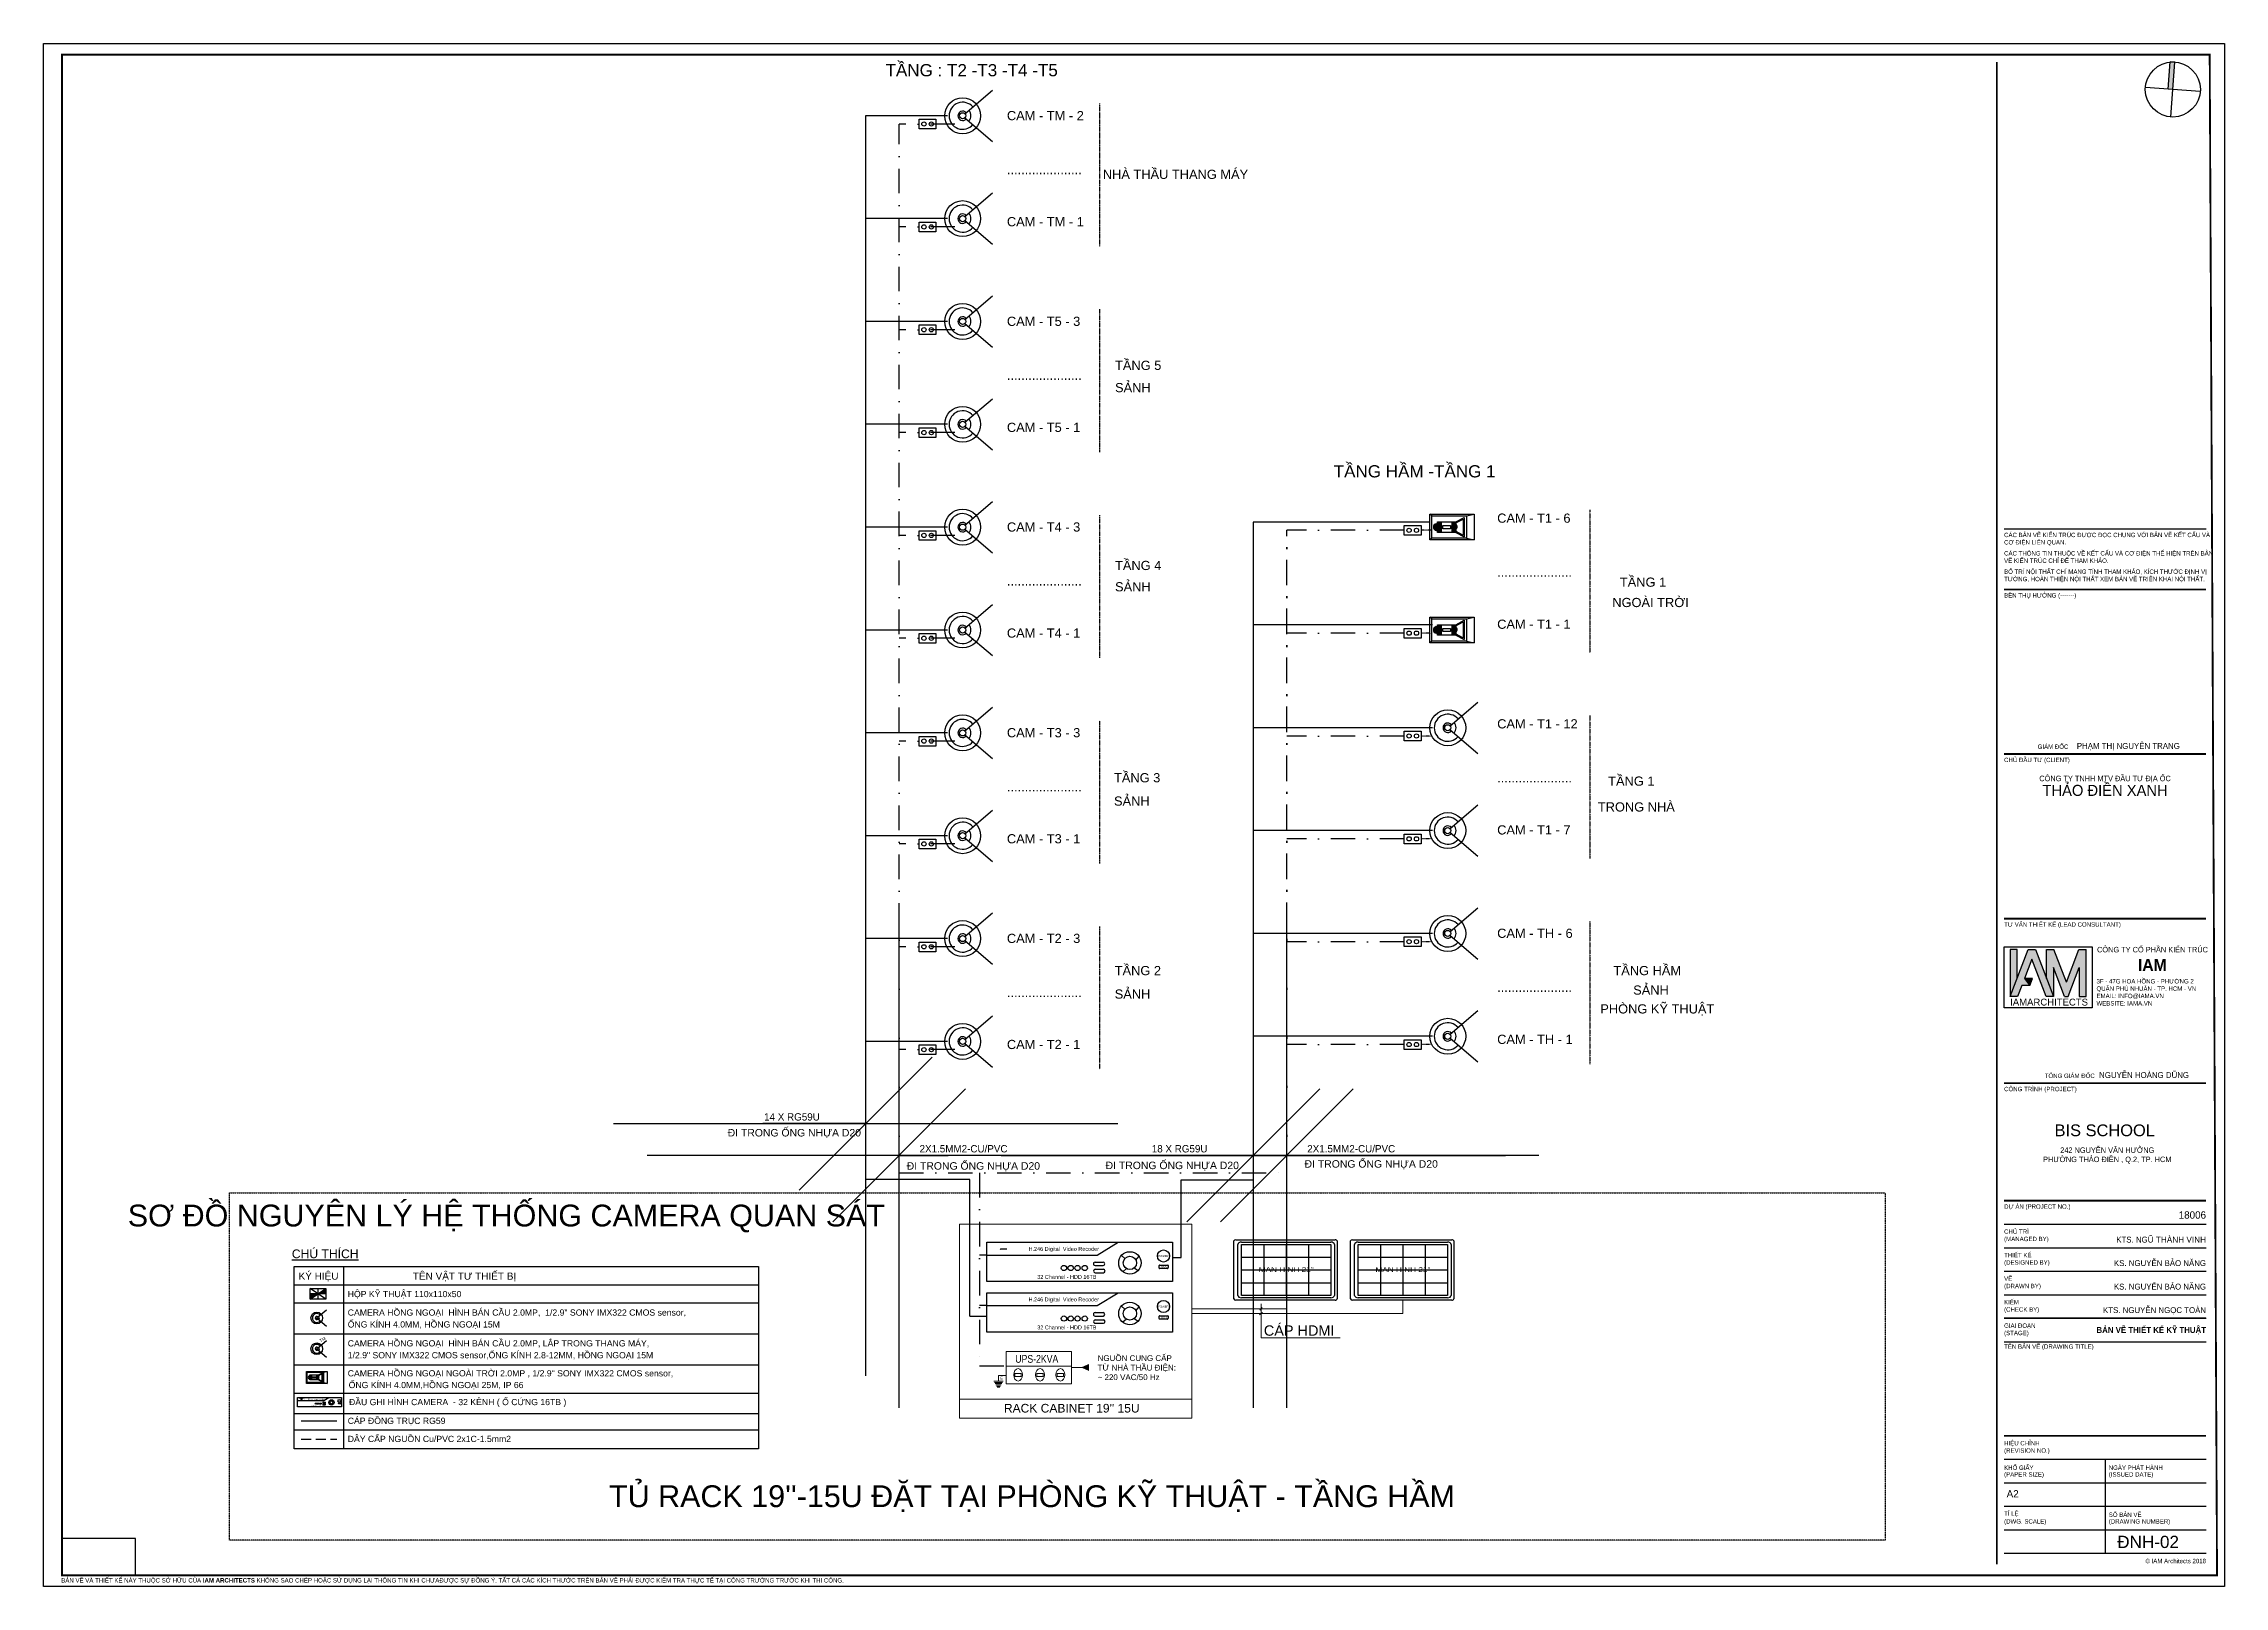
# Model space of a CAD drawing. Header units: inches. Extents: x 1721084 to 1854744, y 225101 to 488646.
# Drawn here: x 1765634 to 1810184, y 414101 to 445601 of the extents above; entities that cross this region are included whole.
import ezdxf
from ezdxf.enums import TextEntityAlignment as Align

# ---------------------------------------------------------------- set-up
doc = ezdxf.new("R2010")
doc.units = ezdxf.units.IN
doc.header["$MEASUREMENT"] = 0
for name, pattern in [('09.CCTV SDNL$0$CENTER', [2, 1.25, -0.25, 0.25, -0.25]), ('ACAD_ISO12W100', [21, 12, -3, 0, -3, 0, -3]), ('CENTER2', [1.125, 0.75, -0.125, 0.125, -0.125]), ('DASHDOT2', [0.5, 0.25, -0.125, 0, -0.125]), ('HIDDEN', [0.375, 0.25, -0.125])]:
    doc.linetypes.add(name, pattern=pattern)
for name, color, linetype in [('09.CCTV SDNL$0$ME-E-CCTV-CW', 4, '09.CCTV SDNL$0$CENTER'), ('09.CCTV SDNL$0$ME-E-Text-EN', 3, 'Continuous'), ('09.CCTV SDNL$0$ME-E-Text-VN', 4, 'Continuous'), ('A-ANNO-DIM 100', 252, 'Continuous'), ('A-CLNG-LTNG', 33, 'HIDDEN'), ('CAMERA', 2, 'Continuous'), ('CMR', 3, 'Continuous'), ('EYEVIEW - TOAN', 7, 'Continuous'), ('H2', 4, 'Continuous'), ('I.A.M TITLEBLOCK - A2 -H$0$A-ANNO-KEY', 250, 'Continuous'), ('I.A.M TITLEBLOCK - A2 -H$0$A-ANNO-SYMB', 250, 'Continuous'), ('I.A.M TITLEBLOCK - A2 -H$0$A-TBLK-TEXT', 250, 'Continuous'), ('KICHTHUOC', 9, 'Continuous'), ('KT', 1, 'Continuous'), ('PCCC', 11, 'Continuous'), ('TexPCC', 142, 'Continuous'), ('TEXT', 9, 'Continuous'), ('TEXT_TELNET', 4, 'Continuous'), ('TOAN - TRAN PHAN', 7, 'Continuous')]:
    doc.layers.add(name, color=color, linetype=linetype)
for name, color, linetype, lineweight in [('DienNhe', 2, 'Continuous', 9), ('THIET BI', 6, 'Continuous', 15), ('WALL', 21, 'Continuous', 5)]:
    doc.layers.add(name, color=color, linetype=linetype, lineweight=lineweight)
doc.styles.add('09.CCTV SDNL$0$ICIC', font='arial.ttf')
doc.styles.add('1', font='vhavan.ttf')
doc.styles.add('ARIAL', font='arial.ttf')
doc.styles.add('ARIALB', font='arialbd.ttf')
doc.styles.add('BIGTEXT', font='vhavan.ttf', dxfattribs={"height": 500})
doc.styles.add('HAI DUONG', font='arial.ttf', dxfattribs={"width": 0.75, "height": 250})
doc.styles.add('I.A.M TITLEBLOCK - A2 -H$0$IAM TEXT', font='VAVON_.TTF', dxfattribs={"height": 2})
doc.styles.add('I.A.M TITLEBLOCK - A2 -H$0$SYMBTEXT', font='ARIALN.TTF', dxfattribs={"width": 0.8})
doc.styles.add('I.A.M TITLEBLOCK - A2 -H$0$TITLE BLOCK', font='arial.ttf')
doc.styles.add('KICHTHUOC', font='VHELVCN0.TTF')
doc.styles.add('TUONG', font='VHELVCN0.TTF')
doc.dimstyles.new('100', dxfattribs={"dimscale": 0, "dimtxt": 450, "dimasz": 100, "dimexe": 100, "dimexo": 0, "dimgap": 200, "dimtad": 1, "dimdec": 0, "dimzin": 12, "dimdsep": 46, "dimtxsty": '1', "dimblk": 'CHEO', "dimblk1": 'CHEO', "dimblk2": 'CHEO', "dimsah": 1, "dimcen": 0, "dimdle": 100, "dimclrd": 9, "dimclre": 9, "dimclrt": 4, "dimadec": 0, "dimazin": 0, "dimtfac": 1, "dimtdec": 0, "dimtix": 1, "dimtofl": 0, "dimtmove": 2, "dimatfit": 3, "dimldrblk": 'CHEO', "dimfxl": 1, "dimtolj": 1, "dimtzin": 12, "dimarcsym": 0})
pattern_1 = [(45, (362951.5542881846, -13210.59775745522), (-0.0441941738241592, 0.0441941738241592), [])]

msp = doc.modelspace()

# ---------------------------------------------------------------- texts
at = {"layer": '09.CCTV SDNL$0$ME-E-Text-EN', "ltscale": 10, "style": '09.CCTV SDNL$0$ICIC'}
msp.add_text('CÁP HDMI', height=211.25, dxfattribs=at).set_placement((1790561.321592613, 419218.6869424055, 3.683172776261897e-07))
at = {"layer": '09.CCTV SDNL$0$ME-E-Text-VN', "color": 2, "ltscale": 10, "style": '09.CCTV SDNL$0$ICIC'}
msp.add_text("RACK CABINET 19'' 15U", height=176.0416666666667, dxfattribs=at).set_placement((1785250.584675229, 417650.593738348, 3.683172776261897e-07))
at = {"layer": 'DienNhe', "color": 7, "insert": (1787164.709725603, 418662.8038670187, 3.683172776261897e-07), "char_height": 116.9999999992433, "width": 1654.011744751595, "attachment_point": 4, "style": 'ARIAL'}
msp.add_mtext('{\\C4;\\P\\C3;NGUỒN CUNG CẤP TỪ NHÀ THẦU ĐIỆN: }~ 220 VAC/50 Hz', dxfattribs=at)
at = {"layer": 'H2', "style": 'ARIAL'}
for s, p in [('TẦNG : T2 -T3 -T4 -T5', (1784592.35493104, 445094.4714890301)), ('TẦNG HẦM -TẦNG 1', (1793641.628913545, 436904.8049166978))]:
    msp.add_text(s, height=249.1989096683521, dxfattribs=at).set_placement(p, align=Align.MIDDLE)
at = {"layer": 'KT', "linetype": 'ByBlock', "insert": (1775086.452173892, 421611.5519218898), "char_height": 445.4305476923076, "attachment_point": 5, "style": '1'}
msp.add_mtext('{\\f.VnHelvetInsH|b0|i0|c0|p34;S¬ ®å nguyªn lý hÖ thèng camera quan s¸t}', dxfattribs=at)
at = {"layer": 'KT', "color": 4, "linetype": 'ByBlock', "insert": (1785825.592201391, 415892.7994140262), "char_height": 445.4305476923076, "attachment_point": 5, "style": '1'}
msp.add_mtext("{\\f.VnHelvetInsH|b0|i0|c0|p34;T\\fArial|b0|i0|c0|p34;Ủ RACK 19''-15U ĐẶT TẠI PHÒNG KỸ THUẬT - TẦNG HẦM}", dxfattribs=at)
at = {"layer": 'TexPCC', "color": 7, "style": 'ARIAL'}
for s, height, p in [('CAM - TM - 2', 187.5, (1785312.160028118, 444037.5941613617)), ('.....................', 187.5, (1785312.160028118, 442935.1776913097)), ('NHÀ THẦU THANG MÁY', 187.5, (1787271.727839002, 442838.5610746132)), ('CAM - TM - 1', 187.5, (1785312.160028118, 441871.8536584515)), ('CAM - T5 - 3', 187.5, (1785312.160028118, 439837.5941613617)), ('TẦNG 5', 187.5, (1787521.227839002, 438938.0610746132)), ('.....................', 187.5, (1785312.160028118, 438735.1776913097)), ('SẢNH', 187.5, (1787521.227839001, 438483.9678243874)), ('CAM - T5 - 1', 187.5, (1785312.160028118, 437671.8536584515)), ('CAM - T4 - 3', 187.5, (1785312.160028118, 435637.5941613617)), ('CAM - T1 - 6', 187.5, (1795327.732566854, 435818.5359221695)), ('TẦNG 4', 187.5, (1787521.227839002, 434852.5610746132)), ('.....................', 187.5, (1785312.160028118, 434535.1776913097)), ('SẢNH', 187.5, (1787521.227839001, 434416.9439101005)), ('.....................', 187.5, (1795327.732566854, 434716.1194521175)), ('TẦNG 1', 187.5, (1797834.300377738, 434511.6365417405)), ('NGOÀI TRỜI', 187.5, (1797679.300377738, 434096.3506414156)), ('CAM - T4 - 1', 187.5, (1785312.160028118, 433471.8536584515)), ('CAM - T1 - 1', 187.5, (1795327.732566854, 433652.7954192592)), ('CAM - T1 - 12', 187.5, (1795327.732566854, 431618.7916263)), ('CAM - T3 - 3', 187.5, (1785312.160028118, 431437.5941613617)), ('.....................', 187.5, (1785312.160028118, 430335.1776913097)), ('TẦNG 3', 187.5, (1787500.227839002, 430518.0610746132)), ('.....................', 187.5, (1795327.732566854, 430516.3751562478)), ('TẦNG 1', 187.5, (1797595.300377738, 430449.1046755248)), ('SẢNH', 187.5, (1787500.227839001, 430041.827080694)), ('TRONG NHÀ', 187.5, (1797384.300377738, 429922.327080694)), ('CAM - T3 - 1', 187.5, (1785312.160028118, 429271.8536584515)), ('CAM - T1 - 7', 187.5, (1795327.732566854, 429453.0511233896)), ('CAM - T2 - 3', 187.5, (1785312.160028118, 427237.5941613617)), ('CAM - TH - 6', 187.5, (1795327.732566854, 427342.3282376635)), ('TẦNG 2', 187.5, (1787514.727839002, 426580.5610746132)), ('TẦNG HẦM', 187.5, (1797702.300377738, 426580.3282376635)), ('SẢNH', 187.5, (1787514.727839001, 426101.0990720615)), ('SẢNH', 187.5, (1798106.300377738, 426182.2587581886)), ('.....................', 187.5, (1785312.160028118, 426135.1776913097)), ('.....................', 187.5, (1795327.732566854, 426239.9117676114)), ('PHÒNG KỸ THUẬT', 187.5, (1797434.800377738, 425798.4931060402)), ('CAM - T2 - 1', 187.5, (1785312.160028118, 425071.8536584515)), ('CAM - TH - 1', 187.5, (1795327.732566854, 425176.587734753)), ('HỘP KỸ THUẬT 110x110x50', 126.75, (1771846.19134795, 420006.4246333593)), ('CAMERA HỒNG NGOẠI  HÌNH BÁN CẦU 2.0MP,  1/2.9" SONY IMX322 CMOS sensor,', 126.75, (1771846.19134795, 419628.5895733545)), ('ỐNG KÍNH 4.0MM, HỒNG NGOẠI 15M', 126.75, (1771846.19134795, 419386.5345499881)), ('CAMERA HỒNG NGOẠI  HÌNH BÁN CẦU 2.0MP, LẮP TRONG THANG MÁY, ', 126.75, (1771846.19134795, 418999.7983786454)), ('1/2.9" SONY IMX322 CMOS sensor,ỐNG KÍNH 2.8-12MM, HỒNG NGOẠI 15M ', 126.75, (1771846.19134795, 418757.7433552791)), ('CAMERA HỒNG NGOẠI NGOÀI TRỜI 2.0MP , 1/2.9" SONY IMX322 CMOS sensor,', 126.75, (1771846.19134795, 418387.7182869171)), ('ĐẦU GHI HÌNH CAMERA  - 32 KÊNH ( Ổ CỨNG 16TB ) ', 126.75, (1771871.760631062, 417800.9745956118)), ('ỐNG KÍNH 4.0MM,HỒNG NGOẠI 25M, IP 66 ', 126.75, (1771865.354608258, 418148.819216465)), ('CÁP ĐỒNG TRỤC RG59', 126.75, (1771846.19134795, 417417.7221006548)), ('DÂY CẤP NGUỒN Cu/PVC 2x1C-1.5mm2', 126.75, (1771846.19134795, 417048.2913183628))]:
    msp.add_text(s, height=height, dxfattribs=at).set_placement(p)
for s, height, p in [('%%UCHÚ THÍCH', 177.45, (1771386.107164273, 420802.1620140737)), ('TÊN VẬT TƯ THIẾT BỊ', 146.016, (1774232.378186364, 420363.4375559287)), ('KÝ HIỆU', 146.016, (1771250.496951394, 420363.4375559287))]:
    msp.add_text(s, height=height, dxfattribs=at).set_placement(p, align=Align.CENTER)
msp.add_text('TM', height=63.375, rotation=32.69729470379527, dxfattribs=at).set_placement((1771295.517973817, 419079.4199189353))
at = {"layer": 'TEXT', "color": 4, "style": 'BIGTEXT'}
for s, p in [('14 x RG59U', (1780352.226858396, 423611.8500971799)), ('2x1.5mm2-cu/pvc ', (1783528.266131147, 422961.3645904232)), ('18 x RG59U', (1788271.759537865, 422961.3645904232)), ('2x1.5mm2-cu/pvc ', (1791447.798810616, 422961.3645904232))]:
    msp.add_text(s, height=150.126286384294, dxfattribs=at).set_placement(p)
at = {"layer": 'TEXT', "color": 7, "linetype": 'Continuous', "style": 'ARIAL'}
msp.add_text('ĐNH-02', height=250, dxfattribs=at).set_placement((1808625.262430811, 414884.1518730046), align=Align.CENTER)
at = {"layer": 'TEXT_TELNET', "style": 'ARIAL'}
for p in [(1779607.290779848, 423287.3454508273), (1783264.790779848, 422609.3454508273), (1787327.790779848, 422620.3454508273), (1791392.290779848, 422650.3454508273)]:
    msp.add_text('ĐI TRONG ỐNG NHỰA D20', height=152.3659752155172, dxfattribs=at).set_placement(p)

# ---------------------------------------------------------------- blocks, each defined once
blk = doc.blocks.new('12')
at = {"layer": 'CAMERA'}
blk.add_lwpolyline([(429951.8156199366, 104038.6576695065), (430717.0945678136, 104038.6576695065), (430717.0945678136, 103600.3099704362), (429951.8156199366, 103600.3099704362)], close=True, dxfattribs=at)
for centre in [(430171.7812120714, 103823.7424718725), (430508.6321116433, 103823.7424718725)]:
    blk.add_circle(centre, 97.24893464596244, dxfattribs=at)
blk = doc.blocks.new('CHEO')
at = {"layer": 'KICHTHUOC'}
for p, q in [((0, 51.50684838119196), (0, -51.50684838119196)), ((-51.50684838119196, 0), (51.50684838119196, 0))]:
    blk.add_line(p, q, dxfattribs=at)
at = {"layer": 'KICHTHUOC', "color": 1}
blk.add_line((-13.58152758877259, -13.58152758877259), (13.58152758877259, 13.58152758880169), dxfattribs=at)
blk = doc.blocks.new('I.A.M TITLEBLOCK - A2 -H$0$LOGO IAM')
h = blk.add_hatch(color=253)
h.dxf.hatch_style = 1
h.paths.add_polyline_path([(0.3164188728770494, 1.423952981990386), (0.1483440226199795, 1.423952981990386), (0.1483440226199795, 0.2719508203690022), (0.3164188728770494, 0.7119764909957924)])
h = blk.add_hatch(color=251)
h.dxf.hatch_style = 1
h.paths.add_polyline_path([(0.7682881511674902, 1.423952981990386), (0.5883696932462829, 1.423952981990386), (0.1483440226199795, 0.2719508203690022), (0.3282624805411869, 0.2719508203690022), (0.4321384506538406, 0.5439016407381283), (0.6280467832138248, 0.5439016407381283), (0.4963373307982569, 0.7119764909954338), (0.6783289222070197, 1.188436662969225), (1.028395363872361, 0.2719508203690022), (1.208313821793793, 0.2719508203690022)])
h = blk.add_hatch(color=253)
h.dxf.hatch_style = 1
h.paths.add_polyline_path([(1.220157429457936, 1.423952981989783), (1.040238971536742, 1.423952981989783), (1.040238971536742, 0.711976490995724), (1.208313821793793, 0.2719508203690022), (1.208313821793793, 0.9839273113629936), (1.480264642162571, 0.2719508203696062), (1.572297004610357, 0.2719508203696062), (1.84424782497961, 0.9839273113641964), (1.84424782497961, 0.2719508203696062), (2.01232267523668, 0.2719508203696062), (2.01232267523668, 1.423952981990386), (1.832404217315245, 1.423952981990386), (1.526280823385985, 0.6225115319345838)])
h = blk.add_hatch(color=253)
h.dxf.hatch_style = 1
h.paths.add_polyline_path([(0.6280467832138248, 0.5439016407381283), (0.6922456633582206, 0.7119764909951936), (0.4963373307984825, 0.7119764909954338)])
at = {"color": 251}
for p, q in [((0.1483440226199795, 0.2719508203690022), (0.5883696932462829, 1.423952981990386)), ((0.6783289222070197, 1.188436662969225), (0.4963373307982569, 0.7119764909954338)), ((0.5883696932462829, 1.423952981990386), (0.7682881511674902, 1.423952981990386)), ((1.028395363872361, 0.2719508203690022), (0.6783289222070197, 1.188436662969225)), ((0.7682881511674902, 1.423952981990386), (1.208313821793793, 0.2719508203690022)), ((0.4321384506538406, 0.5439016407381283), (0.3282624805411869, 0.2719508203690022)), ((0.6280467832138248, 0.5439016407381283), (0.4321384506538406, 0.5439016407381283)), ((0.3282624805411869, 0.2719508203690022), (0.1483440226199795, 0.2719508203690022)), ((1.208313821793793, 0.2719508203690022), (1.028395363872361, 0.2719508203690022))]:
    blk.add_line(p, q, dxfattribs=at)
at = {"color": 253}
for p, q in [((1.526280823385985, 0.6225115319345838), (1.220157429457705, 1.423952981990386)), ((1.526280823385985, 0.6225115319345838), (1.832404217315474, 1.423952981990986)), ((1.480264642162801, 0.2719508203690022), (1.208313821793793, 0.9839273113629936))]:
    blk.add_line(p, q, dxfattribs=at)
for points in [[(0.3164188728770494, 0.7119764909957924), (0.3164188728770494, 1.423952981990386), (0.1483440226199795, 1.423952981990386), (0.1483440226199795, 0.2719508203690022)], [(1.040238971536742, 0.7119764909957924), (1.040238971536742, 1.423952981989783)], [(1.040238971536742, 1.423952981989783), (1.22015742945793, 1.423952981989783)], [(1.832404217315226, 1.423952981990386), (2.01232267523668, 1.423952981990386)], [(1.84424782497961, 0.9839273113641964), (1.84424782497961, 0.2719508203696062), (2.01232267523668, 0.2719508203696062), (2.01232267523668, 1.423952981990986)], [(0.4963373307984825, 0.7119764909954338), (0.6280467832138248, 0.5439016407381283), (0.6922456633582206, 0.7119764909951936), (0.4963373307984825, 0.7119764909954338)], [(1.208313821793793, 0.9839273113629936), (1.208313821793793, 0.2719508203690022)], [(1.572297004610357, 0.2719508203696062), (1.84424782497961, 0.9839273113641964)], [(1.480264642162556, 0.2719508203696062), (1.572297004610357, 0.2719508203696062)]]:
    blk.add_lwpolyline(points, dxfattribs=at)
at = {"layer": 'Defpoints'}
blk.add_lwpolyline([(2.16066669785664, 0), (0, 0), (0, 1.48815186213551), (2.16066669785664, 1.48815186213551)], close=True, dxfattribs=at)
at = {"color": 251, "insert": (0.1483440226199795, 0.1359754101845032), "char_height": 0.1672710840001545, "attachment_point": 4, "style": 'I.A.M TITLEBLOCK - A2 -H$0$SYMBTEXT'}
blk.add_mtext_dynamic_manual_height_columns('{\\fHelvetica World|b0|i0|c0|p34;\\W1;IAM\\C253;ARCHITECTS}', width=1.760666697856321, gutter_width=315, heights=[0], dxfattribs=at)
blk = doc.blocks.new('I.A.M TITLEBLOCK - A2 -H$0$TRUE NORTH')
at = {"layer": 'I.A.M TITLEBLOCK - A2 -H$0$A-ANNO-SYMB'}
h = blk.add_hatch(color=256, dxfattribs=at)
h.dxf.hatch_style = 1
h.paths.add_polyline_path([(-249.9999999999888, 1479.019945774879, -0.0418864903599051), (7.276000000000001e-12, 1499.999999999989), (2.1311e-12, -1.24208e-11), (-249.9999999999938, -1.07161e-11)])
h.paths.add_polyline_path([(-8.1855e-12, 1499.999999999984, 0.0418864903599024), (-249.9999999999888, 1479.019945774879), (-249.9999999999939, 1499.999999999996)])
for points in [[(7.276000000000001e-12, 1499.999999999989), (-249.9999999999886, 1499.999999999991)], [(-249.9999999999938, -1.07161e-11), (-249.9999999999939, 1499.999999999996)], [(7.276000000000001e-12, -1500.000000000003), (7.276000000000001e-12, 1499.999999999989)], [(1499.999999999993, -3.8143e-11), (-1500.000000000004, 8.1275e-12)], [(-249.9999999999989, -1500.000000000012), (-250.0000000000091, -1479.019945774911)]]:
    blk.add_lwpolyline(points, dxfattribs=at)
blk.add_circle((2.1311e-12, -1.24208e-11), 1500, dxfattribs=at)
blk = doc.blocks.new('I.A.M TITLEBLOCK - A2 -H')
at = {"const_width": 0.5}
blk.add_lwpolyline([(5, 2.999999999999972), (591.9999999999998, 2.999999999999886), (589.9999999999998, 417), (5, 417.0000000000002)], close=True, dxfattribs=at)
for points in [[(531.9999999999997, 5.999999999999975), (531.9999999999997, 415.0000000000002)], [(533.9999999999999, 271.4000000000002), (588.9999999999998, 271.4000000000002)], [(533.9999999999999, 226.6000000000001), (588.9999999999998, 226.6000000000001)], [(533.9999999999999, 181.8), (588.9999999999998, 181.8)], [(533.9999999999999, 136.9999999999999), (588.9999999999998, 136.9999999999999)], [(533.9999999999999, 105), (588.9999999999998, 105)], [(533.9999999999999, 72.99999999999997), (588.9999999999998, 72.99999999999997)], [(533.9999999999999, 40.99999999999996), (588.9999999999998, 40.99999999999996)]]:
    blk.add_lwpolyline(points, dxfattribs=at)
at = {"color": 2}
for points in [[(533.9999999999999, 287.9000000000001), (588.9999999999998, 287.9000000000001)], [(533.9999999999999, 98.6), (588.9999999999998, 98.6)], [(533.9999999999999, 92.20000000000002), (588.9999999999998, 92.20000000000002)], [(533.9999999999999, 85.79999999999993), (588.9999999999998, 85.79999999999993)], [(533.9999999999999, 79.39999999999995), (588.9999999999998, 79.39999999999995)], [(533.9999999999999, 72.99999999999997), (588.9999999999998, 72.99999999999997)], [(533.9999999999999, 66.6), (588.9999999999998, 66.6)], [(533.9999999999999, 34.59999999999999), (588.9999999999998, 34.59999999999999)], [(561.4999999999997, 34.59999999999999), (561.4999999999997, 8.999999999999975)], [(533.9999999999999, 28.20000000000002), (588.9999999999998, 28.20000000000002)], [(533.9999999999999, 21.79999999999993), (588.9999999999998, 21.79999999999993)], [(533.9999999999999, 15.39999999999995), (588.9999999999998, 15.39999999999995)], [(533.9999999999999, 8.999999999999975), (588.9999999999998, 8.999999999999975)]]:
    blk.add_lwpolyline(points, dxfattribs=at)
at = {"layer": 'Defpoints'}
blk.add_lwpolyline([(0, 420), (593.9999999999998, 420), (593.9999999999998, 0), (0, 0)], close=True, dxfattribs=at)
at = {"layer": 'Defpoints', "color": 8}
blk.add_lwpolyline([(5, 3.000000350111236), (25, 3.000000350111236), (25, 13.00000035011123), (5, 13.00000035011123)], close=True, dxfattribs=at)
at = {"xscale": 11.10768265360305, "yscale": 11.10768265360305, "zscale": 11.10768265360305}
blk.add_blockref('I.A.M TITLEBLOCK - A2 -H$0$LOGO IAM', (533.9999999999999, 157.5350406875152), dxfattribs=at)
at = {"layer": 'I.A.M TITLEBLOCK - A2 -H$0$A-ANNO-KEY', "xscale": 0.005, "yscale": 0.005, "zscale": 0.005, "rotation": 355.8874453798923}
blk.add_blockref('I.A.M TITLEBLOCK - A2 -H$0$TRUE NORTH', (579.9654379708425, 407.5193118062152), dxfattribs=at)
at = {"insert": (534.6961167812804, 26.20475249475353), "char_height": 2, "width": 2.796972972972973, "attachment_point": 1, "style": 'I.A.M TITLEBLOCK - A2 -H$0$IAM TEXT'}
blk.add_mtext('A2', dxfattribs=at)
at = {"layer": 'Defpoints', "color": 2, "lineweight": 0, "insert": (588.9999999999998, 70.59999999999998), "char_height": 1.6, "width": 56.54207326978008, "attachment_point": 3, "style": 'I.A.M TITLEBLOCK - A2 -H$0$TITLE BLOCK'}
blk.add_mtext('{\\fVNI-Avo|b1|i0|c0|p2;\\C7;BAÛN VEÕ THIEÁT KEÁ KYÕ THUAÄT }', dxfattribs=at)
at = {"layer": 'I.A.M TITLEBLOCK - A2 -H$0$A-TBLK-TEXT', "color": 2, "lineweight": 0, "style": 'I.A.M TITLEBLOCK - A2 -H$0$TITLE BLOCK'}
for s, insert, char_height, width, attachment_point in [('\\pt1.2;{\\fVNI-Avo|b0|i0|c0|p2;CAÙC BAÛN VEÕ KIEÁN TRUÙC ÑÖÔÏC ÑOÏC CHUNG VÔÙI BAÛN VEÕ KEÁT CAÁU VAØ CÔ ÑIEÄN LIEÂN QUAN.}', (533.9999999999999, 286.8436161615581), 1.199999999999999, 55.00000000000006, 1), ('\\pt1.5;{\\fVNI-Avo|b0|i0|c0|p2;CAÙC THOÂNG TIN THUOÄC VEÀ KEÁT CAÁU VAØ CÔ ÑIEÄN THEÅ HIEÄN TREÂN BAÛN VEÕ KIEÁN TRUÙC CHÆ ÑEÅ THAM KHAÛO.}', (533.9999999999999, 281.8436161615581), 1.199999999999999, 55.57024991402101, 1), ('\\pt1.5;{\\fVNI-Avo|b0|i0|c0|p2;BOÁ TRÍ NOÄI THAÁT CHÆ MANG TÍNH THAM KHAÛO, KÍCH THÖÔÙC ÑÒNH VÒ TÖÔØNG, HOAØN THIEÄN NOÄI THAÁT XEM BAÛN VEÕ TRIEÅN KHAI NOÄI THAÁT.}', (533.9999999999999, 276.8436161615581), 1.199999999999999, 55.07780810904967, 1), ('\\pt1.2;{\\fVNI-Avo|b0|i0|c0|p2;BEÂN THUÏ HÖÔÛNG \\C7;(-------)}', (533.9999999999999, 270.4000000000002), 1.199999999999999, 22.27516520544055, 1), ('\\pt1.2;{\\fVNI-Avo|b0|i0|c0|p2;CHUÛ ÑAÀU TÖ \\C7;(CLIENT)}', (533.9999999999999, 225.6000000000001), 1.199999999999999, 22.27516520544055, 1), ('{\\fVNI-Avo|b0|i0|c0|p2;\\H0.75x;\\C7;GIAÙM ÑOÁC     \\H1.333x;\\C2;PHAÏM THÒ NGUYEÂN TRANG}', (581.8614149292732, 229.6000000000001), 1.6, 73.1888625717595, 3), ('\\pt1.2;{\\fVNI-Avo|b0|i0|c0|p2;TÖ VAÁN THIEÁT KEÁ \\C7;(LEAD CONSULTANT)}', (533.9999999999999, 180.8), 1.199999999999999, 50.34138106970249, 1), ('{\\fVNI-Avo|b0|i0|c0|p2;\\H0.75x;\\C7;TOÅNG GIAÙM ÑOÁC\\H1.333x;  \\C2;NGUYEÃN HOAØNG DUÕNG}', (584.3614149292732, 139.9999999999999), 1.6, 73.1888625717595, 3), ('\\pt1.2;{\\fVNI-Avo|b0|i0|c0|p2;COÂNG TRÌNH \\C7;(PROJECT)}', (533.9999999999999, 135.9999999999999), 1.199999999999999, 22.27516520544055, 1), ('\\pt1.2;{\\fVNI-Avo|b0|i0|c0|p2;DÖÏ AÙN \\C7;(PROJECT NO.)}', (533.9999999999999, 104), 1.199999999999999, 46.54207326978008, 1), ('\\pt2;{\\fVNI-Avo|b0|i0|c0|p2;\\C7;18006}', (588.9999999999998, 102.1), 2, 46.54207326978008, 3), ('\\pt1.2;{\\fVNI-Avo|b0|i0|c0|p2;CHUÛ TRÌ\\P\\C7;(MANAGED BY)}', (533.9999999999999, 95.39999999999996), 1.199999999999999, 13.99999999999977, 4), ('{\\fVNI-Avo|b0|i0|c0|p2;KTS. NG}Ũ THÀNH VINH', (588.9999999999998, 95.2), 1.6, 46.54207326978008, 3), ('\\pt1.2;{\\fVNI-Avo|b0|i0|c0|p2;THIEÁT KEÁ \\P\\C7;(DESIGNED BY)}', (533.9999999999999, 88.99999999999996), 1.199999999999999, 13.99999999999977, 4), ('{\\fVNI-Avo|b0|i0|c0|p2;KS. NGUYEÃN BAÛO NAÊNG}', (588.9999999999998, 88.79999999999994), 1.6, 46.54207326978008, 3), ('\\pt1.2;{\\fVNI-Avo|b0|i0|c0|p2;VEÕ \\P\\C7;(DRAWN BY)}', (533.9999999999999, 82.59999999999994), 1.199999999999999, 13.99999999999977, 4), ('\\pt1.2;{\\fVNI-Avo|b0|i0|c0|p2;KIEÅM\\P\\C7;(CHECK BY)}', (533.9999999999999, 76.1999999999999), 1.199999999999999, 13.99999999999977, 4), ('{\\fVNI-Avo|b0|i0|c0|p2;KS. NGUYEÃN BAÛO NAÊNG}', (588.9999999999998, 82.39999999999993), 1.6, 46.54207326978008, 3), ('\\pt1.2;{\\fVNI-Avo|b0|i0|c0|p2;GIAI ÑOAÏN \\C7;(STAGE)}', (533.9999999999999, 69.79999999999998), 1.199999999999999, 13.99999999999977, 4), ('{\\fVNI-Avo|b0|i0|c0|p0;KTS. NGUYEÃN NGOÏC TOAØN}', (588.9999999999998, 75.99999999999997), 1.6, 46.54207326978008, 3), ('\\pt1.2;{\\fVNI-Avo|b0|i0|c0|p2;TEÂN BAÛN VEÕ \\C7;(DRAWING TITLE)}', (534, 65.1), 1.199999999999999, 37.43850426711901, 4), ('\\pt1.2;{\\fVNI-Avo|b0|i0|c0|p2;HIEÄU CHÆNH \\C7;(REVISION NO.)}', (533.9999999999999, 37.79999999999998), 1.199999999999999, 13.99999999999977, 4), ('\\pt1.2;{\\fVNI-Avo|b0|i0|c0|p2;\\C7;(PAPER SIZE)}', (534, 30.29999999999993), 1.199999999999999, 13.99999999999977, 4), ('\\pt1.2;{\\fVNI-Avo|b0|i0|c0|p2;KHOÅ GIAÁY}', (534, 32.29999999999993), 1.199999999999999, 13.99999999999977, 4), ('\\pt1.2;{\\fVNI-Avo|b0|i0|c0|p2;\\C7;(ISSUED DATE)}', (562.4999999999999, 30.29999999999993), 1.199999999999999, 22.27516520544055, 4), ('\\pt1.2;{\\fVNI-Avo|b0|i0|c0|p2;NGAØY PHAÙT HAØNH}', (562.4999999999999, 32.29999999999993), 1.199999999999999, 22.27516520544055, 4), ('\\pt1.2;{\\fVNI-Avo|b0|i0|c0|p2;TÆ LEÄ}', (534, 19.70000000000002), 1.199999999999999, 13.99999999999977, 4), ('\\pt1.2;{\\fVNI-Avo|b0|i0|c0|p2;\\C7;(DWG. SCALE)}', (534, 17.49999999999997), 1.199999999999999, 13.99999999999977, 4), ('\\pt1.2;{\\fVNI-Avo|b0|i0|c0|p2;SOÁ BAÛN VEÕ}', (562.4999999999999, 19.49999999999997), 1.199999999999999, 22.27516520544055, 4), ('\\pt1.2;{\\fVNI-Avo|b0|i0|c0|p2;\\C7;(DRAWING NUMBER)}', (562.4999999999999, 17.49999999999997), 1.199999999999999, 22.27516520544055, 4), ('\\pt1.8;{\\fVNI-Avo|b0|i0|c0|p2;BAÛN VEÕ VAØ THIEÁT KEÁ NAØY THUOÄC SÔÛ HÖÕU CUÛA \\fVNI-Avo|b1|i0|c0|p2;IAM ARCHITECTS\\fVNI-Avo|b0|i0|c0|p2; KHOÂNG SAO CHEÙP HOAËC SÖÛ DUÏNG LAÏI THOÂNG TIN KHI CHÖAÑÖÔÏC SÖÏ ÑOÀNG YÙ. TAÁT CAÛ CAÙC KÍCH THÖÔÙC TREÂN BAÛN VEÕ PHAÛI ÑÖÔÏC KIEÅM TRA THÖÏC TEÁ TAÏI COÂNG TRÖÔØNG TRÖÔÙC KHI THI COÂNG.}', (4.807113198076191, 2.243616161557929), 1.199999999999999, 216.8663122096007, 1)]:
    blk.add_mtext(s, dxfattribs=dict(at, insert=insert, char_height=char_height, width=width, attachment_point=attachment_point))
at = {"layer": 'I.A.M TITLEBLOCK - A2 -H$0$A-TBLK-TEXT', "color": 7, "lineweight": 0, "style": 'I.A.M TITLEBLOCK - A2 -H$0$TITLE BLOCK'}
for s, insert, char_height, width, attachment_point in [('{\\fVNI-Avo|b0|i0|c0|p2;COÂNG TY TNHH MTV ÑAÀU TÖ ÑÒA OÁC \\P\\H2x;THAÛO ÑIEÀN XANH\\H1.5056x; }', (561.4999999999997, 220.6991801518008), 1.5, 60.00000003404021, 2), ('{\\fVNI-Avo|b0|i0|c0|p2;COÂNG TY COÅ PHAÀN KIEÁN TRUÙC}', (574.4175749825393, 174.0940350245496), 1.5, 32.01940807789879, 2), ('\\pt3.2;{\\fVNI-Avo|b1|i0|c0|p2;\\C2;IAM}', (574.3685916572554, 170.7560072903445), 3.2, 32.01940807789879, 2), ('{\\fVNI-Avo|b0|i0|c0|p2;3F - 47G HOA HOÀNG - PHÖÔØNG 2 \\P\\pt1.2;QUAÄN PHUÙ NHUAÄN - TP. HCM - VN\\PEMAIL: INFO@IAMA.VN\\PWEBSITE: IAMA.VN}', (559.1659919028338, 165.3348742755946), 1.199999999999999, 41.42327391180748, 1)]:
    blk.add_mtext(s, dxfattribs=dict(at, insert=insert, char_height=char_height, width=width, attachment_point=attachment_point))
at = {"layer": 'I.A.M TITLEBLOCK - A2 -H$0$A-TBLK-TEXT', "color": 7, "width": 60, "attachment_point": 2, "style": 'I.A.M TITLEBLOCK - A2 -H$0$TITLE BLOCK'}
for s, insert, char_height in [('BIS SCHOOL', (561.4083324065862, 125.7548769622958), 3.2), ('{\\fVNI-Avo|b0|i0|c0|p0;242 NGUYEÃN VAÊN HÖÔÛNG \\PPHÖÔØNG THAÛO ÑIEÀN , Q.2, TP. HCM}', (562.0970129975183, 119.5024245252197), 1.5)]:
    blk.add_mtext(s, dxfattribs=dict(at, insert=insert, char_height=char_height))
at = {"layer": 'I.A.M TITLEBLOCK - A2 -H$0$A-TBLK-TEXT', "color": 2, "insert": (588.9999999999998, 7.499999999999975), "char_height": 1.199999999999999, "width": 20.99999999999999, "attachment_point": 3, "style": 'I.A.M TITLEBLOCK - A2 -H$0$TITLE BLOCK'}
blk.add_mtext('{\\fVNI-Avo|b0|i0|c0|p0;© IAM Architects 2018}', dxfattribs=at)
blk = doc.blocks.new('C3')
at = {"layer": 'CAMERA', "color": 142}
for p, q in [((229715.5539634958, 35030.81197057175), (229173.6742924595, 34396.03102770127)), ((229807.4707588405, 35030.81197057172), (230349.3504298771, 34396.03102770148))]:
    blk.add_line(p, q, dxfattribs=at)
at = {"layer": 'CAMERA'}
blk.add_circle((229761.5123611682, 35084.64959646283), 412.1698115390026, dxfattribs=at)
at = {"layer": 'CAMERA', "color": 142}
blk.add_circle((229761.5123611682, 35084.64959646282), 70.78604578723753, dxfattribs=at)
at = {"layer": 'CAMERA', "color": 252}
for centre, radius, start, end in [((229761.5123611682, 35084.64959646283), 310.2277270251499, 310.4856721771867, 229.5143278228133), ((229761.5123611682, 35084.64959646282), 108.6542135993546, 310.4856721771623, 229.5143278227866), ((229761.5123611682, 35084.64959646282), 190.3964792308931, 229.5143278228009, 310.4856721771867)]:
    blk.add_arc(centre, radius, start, end, dxfattribs=at)
blk = doc.blocks.new('CCN')
at = {"layer": 'CAMERA'}
for p, q in [((139315.8801169941, 51262.96133313022), (139128.0059016106, 50910.55323258707)), ((139763.8884176138, 51262.96133313022), (139951.7626329973, 50910.55323258707))]:
    blk.add_line(p, q, dxfattribs=at)
at = {"layer": 'CAMERA', "color": 252}
for p, q in [((139368.6550771076, 51262.96133313022), (139203.0861185244, 50952.39267907573)), ((139315.8801169941, 51989.37427525943), (139763.8884176138, 51989.37427525943)), ((139315.8801169941, 51934.1036984215), (139763.8884176138, 51934.1036984215)), ((139315.8801169941, 51878.83312158356), (139763.8884176138, 51878.83312158356)), ((139315.8801169941, 51424.02549066453), (139763.8884176138, 51424.02549066453)), ((139315.8801169941, 51368.75491382658), (139763.8884176138, 51368.75491382658)), ((139315.8801169941, 51313.48433698865), (139763.8884176138, 51313.48433698865)), ((139718.1507476462, 51262.96133313022), (139883.7197062294, 50952.39267907573))]:
    blk.add_line(p, q, dxfattribs=at)
at = {"layer": 'CAMERA'}
blk.add_lwpolyline([(139315.8801169941, 52046.83238175139), (139763.8884176138, 52046.83238175139), (139763.8884176138, 51262.96133313022), (139315.8801169941, 51262.96133313022)], close=True, dxfattribs=at)
for points in [[(139315.8801169941, 51262.96133313022), (139763.8884176138, 51262.96133313022)], [(139951.7626329973, 50910.55323258707), (139128.0059016106, 50910.55323258707)]]:
    blk.add_lwpolyline(points, dxfattribs=at)
at = {"layer": 'CAMERA', "color": 252}
blk.add_lwpolyline([(139471.553214884, 51820.39620871947), (139608.215319724, 51820.39620871947), (139608.215319724, 51491.40804203786), (139471.553214884, 51491.40804203786)], close=True, dxfattribs=at)
blk.add_lwpolyline([(139883.7197062294, 50952.39267907573), (139203.0861185244, 50952.39267907573)], dxfattribs=at)
blk.add_arc((139555.633544491, 51302.9521364386), 103.9176802170721, 202.6332838919741, 337.3667161080135, dxfattribs=at)
blk = doc.blocks.new('C2')
at = {"layer": 'CAMERA', "color": 252}
for p, q in [((140574.7032529928, 51841.07987231469), (140290.2762116142, 51841.07987231469)), ((140548.3075924766, 51898.53797880664), (140316.6718721305, 51898.53797880664))]:
    blk.add_line(p, q, dxfattribs=at)
at = {"layer": 'CAMERA'}
blk.add_lwpolyline([(140574.7032529928, 51841.07987231469), (140574.7032529928, 51783.62176582275), (140290.2762116142, 51783.62176582275), (140290.2762116142, 51841.07987231469)], dxfattribs=at)
blk.add_arc((140432.4897323035, 51810.54045025216), 145.4556350464081, 12.1198296463737, 167.8801703536263, dxfattribs=at)
blk.add_blockref('CCN', (892.6054649995641, -263.2106159286341), dxfattribs=at)
blk = doc.blocks.new('nn')
at = {"layer": 'CAMERA', "color": 252}
for p, q in [((138919.5471242203, -107494.0610649325), (138834.0578124885, -107420.8919096989)), ((138919.5471242203, -107494.0610649325), (140397.9791436578, -107494.0610649324)), ((138919.5471242203, -108448.2035011566), (138919.5471242203, -107494.0610649325)), ((140397.9791436578, -107494.0610649324), (140727.7548574878, -107420.8919096988)), ((140397.9791436578, -107494.0610649324), (140397.9791436578, -108448.2035011566)), ((138919.5471242203, -108448.2035011566), (138834.0578124885, -108521.3726563902)), ((140397.9791436578, -108448.2035011566), (138919.5471242203, -108448.2035011566)), ((140397.9791436578, -108448.2035011566), (140727.7548574878, -108521.3726563902))]:
    blk.add_line(p, q, dxfattribs=at)
at = {"layer": 'CAMERA'}
blk.add_lwpolyline([(138834.0578124885, -107420.8919096988), (140727.7548574878, -107420.8919096988), (140727.7548574878, -108521.3726563902), (138834.0578124885, -108521.3726563902)], close=True, dxfattribs=at)
at = {"layer": 'CAMERA', "rotation": 90}
blk.add_blockref('C2', (190944.9439793499, -248405.7129455522), dxfattribs=at)
blk = doc.blocks.new('16CH - DVR')
at = {"color": 4}
for p, q in [((106.8764334605075, -137.414403770119), (162.5453753126785, -137.414403770119)), ((106.8764334605075, -160.8020936511457), (162.5453753126785, -160.8020936511457)), ((108.6532866852358, -187.0261455015279), (164.3222285371739, -187.0261455015279)), ((108.6532866852358, -210.413835382089), (164.3222285371739, -210.413835382089))]:
    blk.add_line(p, q, dxfattribs=at)
at = {"color": 3, "lineweight": -2}
for p, q in [((548.5099480568897, -178.4574018241838, 3.931439607356473e-06), (548.5099480568897, -161.1774017857388, 3.931439607356473e-06)), ((551.389948053984, -158.2974017793313, 3.931439607356473e-06), (609.5931080800947, -158.2974017793313, 3.931439607356473e-06)), ((605.3899479995016, -182.0574018321931, 3.931439607356473e-06), (552.1099480532575, -182.0574018321931, 3.931439607356473e-06)), ((611.8699479929637, -160.5742416996509, 3.931439607356473e-06), (611.8699479929637, -175.5774018177763, 3.931439607356473e-06))]:
    blk.add_line(p, q, dxfattribs=at)
at = {"color": 4}
for centre, major_axis, ratio, start_param, end_param in [((106.8764334605075, -149.1082487106323), (0.04771470436082671, 11.69374759432461), 0.9999999967544756, 0.004080337746930507, 3.145672991336724), ((162.5453753126785, -149.1082487106323), (0.04771470436082671, 11.69374759432461), 0.9999999967544756, 3.145672991336724, 6.287265644926517), ((108.6532866852358, -198.7199904415756), (-0.07060015964284586, 11.69363181818931), 0.9999999968140831, -0.006037414480173364, 3.13555523910962), ((164.3222285371739, -198.7199904415756), (-0.09317730221088265, 11.69347371328037), 0.9999999967740848, 3.133624505475517, 6.27521715906531)]:
    blk.add_ellipse(centre, major_axis=major_axis, ratio=ratio, start_param=start_param, end_param=end_param, dxfattribs=at)
at = {"color": 3, "lineweight": -2}
for centre, major_axis, ratio, start_param, end_param in [((579.4699480256531, -94.93740163836628, 3.931439607356473e-06), (-0.1237377894643812, 41.75981677066238), 0.9999999967661841, 4.709425906393914, 10.9926112135735), ((551.389948053984, -161.1774017857388, 3.931439607356473e-06), (2.036467531229587, 2.036467531229587), 0.9999999998288547, 0.7853981634830208, 2.356194490106772), ((552.1099480532575, -178.4574018241838, 3.931439607356473e-06), (-2.545584413833256, 2.545584413833256), 0.9999999999889175, 0.7853981634029896, 2.356194490186803), ((605.3899479995016, -175.5774018177763, 3.931439607356473e-06), (-0.01944297341090486, 6.479970845430562), 0.9999999967661828, 3.138592190224974, 4.709388517039277), ((609.5931080800947, -160.5742416996509, 3.931439607356473e-06), (-1.609968944714589, 1.609968944714589), 0.9999999999819528, 3.926990816996265, 5.497787143773114)]:
    blk.add_ellipse(centre, major_axis=major_axis, ratio=ratio, start_param=start_param, end_param=end_param, dxfattribs=at)
at = {"layer": 'EYEVIEW - TOAN', "color": 4}
for p, q in [((-641.0029614709783, -271.6829556450248), (-641.0029614709783, 0)), ((-641.0029614709783, 0), (641.0029614709783, 0)), ((122.4000159807038, -88.80358118424192), (267.5072768579703, 0)), ((641.0029614709783, 0), (641.0029614709783, -271.6829556450248)), ((313.4143023616634, -112.8359097777866), (289.3619375154376, -91.6614415734075)), ((389.103392331861, -123.6415600576438), (410.3019032459706, -96.90352723049)), ((641.0029614709783, -271.6829556450248), (-641.0029614709783, -271.6829556450248)), ((324.4070125231519, -182.3472087755799), (299.5682258140296, -204.0797368455678)), ((377.8214455835987, -177.4254798362963), (404.8733443585224, -195.744284175802))]:
    blk.add_line(p, q, dxfattribs=at)
at = {"layer": 'EYEVIEW - TOAN', "color": 4, "ltscale": 500}
blk.add_line((-641.0029614709783, -88.80358118424192), (122.4000159807038, -88.80358118424192), dxfattribs=at)
at = {"layer": 'EYEVIEW - TOAN', "color": 4}
for centre, major_axis, ratio, start_param, end_param in [((347.7187322666869, -143.0357701634057), (-0.1213493733619318, 77.74845613760843), 0.999999996226708, 1.569263198557667, 7.852448505737254), ((347.7187322666869, -143.0357701634057), (0.1027384794262791, 45.70355491733537), 0.999999996230145, 1.572918842587468, 7.856104149767054), ((-108.2488231225871, -178.0912507777102), (0.06681259195325297, 18.2071632713175), 0.9999999962275047, 1.574476674088273, 7.857661981267859), ((-61.12094102357514, -178.0912507777102), (0.03436668515664428, 18.20725342389079), 0.99999999622758, 1.572694638233663, 7.855879945413249), ((-14.18855622364208, -178.0912507777102), (0.07657897967628632, 18.20712481340036), 0.9999999962146845, 1.575013078228775, 7.858198385408361), ((35.5503009064123, -178.0912507777102), (0.03436562842039026, 18.20725342588538), 0.99999999622758, 1.572694580194363, 7.855879887373948)]:
    blk.add_ellipse(centre, major_axis=major_axis, ratio=ratio, start_param=start_param, end_param=end_param, dxfattribs=at)
at = {"layer": '09.CCTV SDNL$0$ME-E-Text-VN', "color": 7, "ltscale": 10, "style": '09.CCTV SDNL$0$ICIC', "width": 0.9999999967662411}
for s, p in [('H.246 Digital  Video Recoder', (-352.2989325560629, -59.68162382952869)), ('32 Channel - HDD 16TB ', (-292.4506928999908, -252.9346721898764))]:
    blk.add_text(s, height=27.00000006007031, dxfattribs=at).set_placement(p)
at = {"layer": '09.CCTV SDNL$0$ME-E-Text-VN', "ltscale": 10, "style": '09.CCTV SDNL$0$ICIC'}
for s, height, width, p in [('POWER', 13.50000003026798, 0.9999999967489943, (542.9864411633462, -102.4412678061053, -3.931439607356473e-06)), ('USB', 13.50000002980232, 0.9999999967834878, (561.5261453129351, -177.0710170865059))]:
    blk.add_text(s, height=height, dxfattribs=dict(at, width=width)).set_placement(p)
blk = doc.blocks.new('1.KY HIEU TIEP DAT')
for p, q in [((1414.350123466804, 1617.665235108335), (1902.660582677109, 1617.665235108335)), ((1414.350123466804, 1617.665235108335), (1414.350123466804, 1240.915235108218)), ((1118.225123466805, 1240.915235108218), (1710.475123466804, 1240.915235108218)), ((1159.400123466793, 1165.415235108218), (1669.300123466816, 1165.415235108218)), ((1200.575123466781, 1089.915235108218), (1628.125123466828, 1089.915235108334)), ((1241.750123466828, 1014.415235108218), (1586.950123466781, 1014.415235108218)), ((1282.925123466816, 938.9152351082184), (1545.775123466793, 938.9152351082184)), ((1324.100123466805, 863.4152351082184), (1504.600123466804, 863.4152351082184))]:
    blk.add_line(p, q)
at = {"color": 1, "linetype": 'Continuous', "style": 'ARIALB', "width": 0.75}
blk.add_text('E', height=200, dxfattribs=at).set_placement((1611.350123466804, 1439.597657791793), align=Align.MIDDLE_CENTER)
blk = doc.blocks.new('UPS 1KVA')
at = {"layer": 'THIET BI', "color": 4, "linetype": 'Continuous'}
for p, q in [((-2160.593652613927, -14.46361564763356, 1.133283931319885e-06), (-2160.593652613927, 2019.22057898622, 1.133283931319885e-06)), ((-2160.593652613927, 2019.22057898622, 1.133283931319885e-06), (1942.462218045257, 2019.22057898622, 1.133283931319885e-06)), ((1942.462218045257, 2019.22057898622, 1.133283931319885e-06), (1942.462218045257, -14.46361564763356, 1.133283931319885e-06)), ((-2160.593652613927, 1110.811232549022, 1.133283931319885e-06), (1942.462218045257, 1110.811232549022, 1.133283931319885e-06)), ((1942.462218045257, -14.46361564763356, 1.133283931319885e-06), (-2160.593652613927, -14.46361564763356, 1.133283931319885e-06))]:
    blk.add_line(p, q, dxfattribs=at)
at = {"layer": 'THIET BI', "color": 7, "linetype": 'Continuous'}
for p, q in [((-1612.419022777583, 442.384002042003, 1.133283931319885e-06), (-1612.419022777583, 639.8955869058846, 1.133283931319885e-06)), ((-1612.419022777583, 639.8955869058846, 1.133283931319885e-06), (-1209.353308812249, 639.8955869058846, 1.133283931319885e-06)), ((-1209.353308812249, 442.384002042003, 1.133283931319885e-06), (-1612.419022777583, 442.384002042003, 1.133283931319885e-06)), ((-1209.353308812249, 639.8955869058846, 1.133283931319885e-06), (-1209.353308812249, 442.384002042003, 1.133283931319885e-06)), ((-236.1814936073497, 442.384002042003, 1.133283931319885e-06), (-236.1814936073497, 639.8955869058846, 1.133283931319885e-06)), ((-236.1814936073497, 639.8955869058846, 1.133283931319885e-06), (166.88422035845, 639.8955869058846, 1.133283931319885e-06)), ((166.88422035845, 442.384002042003, 1.133283931319885e-06), (-236.1814936073497, 442.384002042003, 1.133283931319885e-06)), ((166.88422035845, 639.8955869058846, 1.133283931319885e-06), (166.88422035845, 442.384002042003, 1.133283931319885e-06)), ((1044.198869931046, 442.384002042003, 1.133283931319885e-06), (1044.198869931046, 639.8955869058846, 1.133283931319885e-06)), ((1044.198869931046, 639.8955869058846, 1.133283931319885e-06), (1447.26458389638, 639.8955869058846, 1.133283931319885e-06)), ((1447.26458389638, 442.384002042003, 1.133283931319885e-06), (1044.198869931046, 442.384002042003, 1.133283931319885e-06)), ((1447.26458389638, 639.8955869058846, 1.133283931319885e-06), (1447.26458389638, 442.384002042003, 1.133283931319885e-06))]:
    blk.add_line(p, q, dxfattribs=at)
at = {"layer": 'THIET BI', "color": 1, "linetype": 'Continuous'}
for centre, major_axis, ratio, start_param, end_param in [((-1405.696698844898, 558.5460138615454, 1.133283931319885e-06), (4.445927999827472e-11, 393.0153720361681), 0.7142857142858035, -1.570796326794815, 4.712388980384769), ((-29.45916967419907, 558.5460138615454, 1.133283931319885e-06), (1.756501199931838e-11, 393.0153720361681), 0.7142857142856377, -1.570796326794862, 4.712388980384722), ((1250.921193863731, 558.5460138615454, 1.133283931319885e-06), (4.445927999827472e-11, 393.0153720361681), 0.7142857142858035, -1.570796326794815, 4.712388980384769)]:
    blk.add_ellipse(centre, major_axis=major_axis, ratio=ratio, start_param=start_param, end_param=end_param, dxfattribs=at)
at = {"ltscale": 60, "xscale": 0.9780613919488418, "yscale": 0.9780613919488418, "zscale": 0.9780613919488418}
blk.add_blockref('1.KY HIEU TIEP DAT', (-4021.512510454282, -1063.234161964152, 1.133283931319885e-06), dxfattribs=at)
at = {"layer": 'TEXT', "color": 2, "style": 'HAI DUONG', "width": 0.8}
blk.add_text('UPS-2KVA ', height=489.0306960084226, dxfattribs=at).set_placement((-157.8890316104516, 1314.965350010782, 1.133283931319885e-06), align=Align.CENTER)
blk = doc.blocks.new('LCD 16 CHANNEL')
at = {"layer": 'EYEVIEW - TOAN', "color": 1, "linetype": 'Continuous', "ltscale": 100}
for p, q in [((-2498.164419117442, 0), (2498.164419117442, 0)), ((-2588.006919116655, -2968.947434544432), (-2588.006919116655, -59.8949999999604)), ((2588.006919116655, -59.8949999999604), (2588.006919116655, -2968.947434544432)), ((2498.164419117442, -3028.842434544393), (-2498.164419117442, -3028.842434544393))]:
    blk.add_line(p, q, dxfattribs=at)
at = {"layer": 'EYEVIEW - TOAN', "color": 7, "linetype": 'Continuous', "ltscale": 100}
for p, q in [((-2388.959199245699, -2791.395451464268), (-2388.959199245699, -239.7032334355245)), ((-2209.274199247273, -2791.395451457575), (-2209.274199247273, -239.7032334433388)), ((-2203.663344125846, -116.1726633707512), (2270.058462928137, -116.1726633707512)), ((-2203.663344137575, -235.9626633706721), (2270.058462928137, -235.9626633706721)), ((2275.669318037835, -239.7032334433388), (2275.669318037835, -2791.395451457575)), ((2455.354318036262, -239.7032334355245), (2455.354318036262, -2791.395451457575)), ((2270.058462928137, -2795.136021530314), (-2203.663344137575, -2795.136021530314)), ((2270.058462918096, -2914.926021530235), (-2203.663344137575, -2914.926021530235))]:
    blk.add_line(p, q, dxfattribs=at)
at = {"layer": 'EYEVIEW - TOAN', "color": 248, "linetype": 'Continuous'}
for p, q in [((-2209.274199247273, -875.7560029107918, -2.8019295075e-06), (2275.669318037835, -875.7560029107918, -2.8019295075e-06)), ((-1088.038319925574, -235.9626633705848), (-1088.038319925574, -2795.136021530227)), ((33.19755939568859, -235.9626633706721), (33.19755939568859, -2795.136021530314)), ((1154.43343871698, -235.9626633707594), (1154.43343871698, -2795.136021530402)), ((-2209.274199247273, -1515.549342450627), (2275.669318037835, -1515.549342450627)), ((-2209.274199247273, -2155.342681990456, 2.8019295075e-06), (2275.669318037835, -2155.342681990456, 2.8019295075e-06))]:
    blk.add_line(p, q, dxfattribs=at)
at = {"layer": 'EYEVIEW - TOAN', "color": 1, "linetype": 'Continuous', "ltscale": 100}
for centre, major_axis, start_param, end_param in [((-2498.164419117442, -59.8949999999604), (89.84249999921305, 3.75097e-11), 1.570796326794618, 3.141592653589166), ((2498.164419117442, -59.8949999999604), (89.84249999921305, 1.18951e-11), -1.985e-13, 1.570796326794808), ((-2498.164419117442, -2968.947434544432), (-89.84249999921303, 1.8977e-11), 3.166e-13, 1.570796326795037), ((2498.164419117442, -2968.947434544432), (-89.84249999921305, 3.04078e-11), 1.570796326795122, 3.141592653590301)]:
    blk.add_ellipse(centre, major_axis=major_axis, ratio=0.6666666666720658, start_param=start_param, end_param=end_param, dxfattribs=at)
at = {"layer": 'EYEVIEW - TOAN', "color": 7, "linetype": 'Continuous', "ltscale": 100}
for centre, major_axis, ratio, start_param, end_param in [((-2203.663344137924, -239.7032334435862), (185.2958551077753, 3.67529e-11), 0.6666666666719808, 1.570796326729581, 3.141592653524234), ((-2203.663344137924, -239.7032334435862), (5.610855109349357, 5.6952e-12), 0.6666666666705571, 1.570796326731974, 3.141592653522135), ((2270.058462934365, -239.703233439679), (-185.2958551018964, 6.8824e-12), 0.6666666666720463, 3.14159265362348, 4.712388980418326), ((2270.058462928515, -239.7032334435862), (-5.610855109320254, 2.55866e-11), 0.6666666666727182, 3.141592653662768, 4.712388980455161), ((-2203.6633441429, -2791.39545146071), (185.2958551027986, 9.7213e-12), 0.6666666666720201, 3.141592653618516, 4.712388980413396), ((-2203.663344137865, -2791.395451457364), (5.610855109407566, 1.7209e-12), 0.6666666666688279, 3.141592653645743, 4.712388980436356), ((2270.058462928457, -2791.395451457364), (5.610855109378461, 1.27455e-11), 0.6666666666722862, 4.712388980326116, 6.283185307119769), ((2270.058462923422, -2791.395451454009), (-185.2958551128395, 7.5818e-12), 0.6666666666720592, 1.57079632676618, 3.141592653560993)]:
    blk.add_ellipse(centre, major_axis=major_axis, ratio=ratio, start_param=start_param, end_param=end_param, dxfattribs=at)
at = {"layer": 'EYEVIEW - TOAN', "color": 7, "linetype": 'ACAD_ISO12W100', "style": 'TUONG', "width": 1.499999999987852}
blk.add_text("MAN HINH 21''", height=239.5799999998417, dxfattribs=at).set_placement((41.81513865880333, -1616.48724074016), align=Align.CENTER)
blk = doc.blocks.new('698af3')
at = {"layer": 'PCCC'}
h = blk.add_hatch(color=256, dxfattribs=at)
h.paths.add_polyline_path([(-242526.4515556002, 735778.5363961216), (-242351.4953800899, 735524.4451143703), (-242351.4953800899, 735778.5363961217)])
h.paths.add_polyline_path([(-242351.4953800899, 735524.4451143703), (-242351.4953800899, 735270.353832619), (-242176.5392045799, 735270.353832619)])
for p, q in [((-242176.5392045798, 735778.5363961216), (-242526.4515556002, 735270.353832619)), ((-242176.5392045798, 735270.353832619), (-242526.4515556002, 735778.5363961216)), ((-242526.4515556002, 735524.4451143703), (-242176.5392045798, 735524.4451143703)), ((-242351.4953800899, 735778.5363961216), (-242351.4953800899, 735270.353832619))]:
    blk.add_line(p, q, dxfattribs=at)
blk.add_lwpolyline([(-242526.4515556002, 735778.5363961216), (-242176.5392045798, 735778.5363961216), (-242176.5392045798, 735270.353832619), (-242526.4515556002, 735270.353832619)], close=True, dxfattribs=at)
blk = doc.blocks.new('LOGO EYEVIEW')
h = blk.add_hatch()
h.set_pattern_fill('ANSI31', color=1, scale=0.5)
h.set_pattern_definition(pattern_1)
h.paths.add_polyline_path([(197797.6941934378, 41223.11338519393), (197784.6118070532, 41223.11338519393), (197776.1417211668, 41298.3467432582, 0.2400648933035877), (197758.1624711126, 41263.05819083712, 1), (197845.4038944065, 41263.05819083712, 0.1642529229699172), (197836.4773000124, 41289.49840098433)])
h = blk.add_hatch()
h.set_pattern_fill('ANSI31', color=1, scale=0.5)
h.set_pattern_definition(pattern_1)
h.paths.add_polyline_path([(197776.1417211668, 41298.3467432582, 0.2400648933035877), (197758.1624711126, 41263.05819083712, 1), (197845.4038944065, 41263.05819083712, 0.1642529229699172), (197836.4773000124, 41289.49840098433), (197797.6941934379, 41223.11338519393), (197784.6118070532, 41223.11338519394)])
h = blk.add_hatch()
h.set_pattern_fill('ANSI31', color=1, scale=0.5)
h.set_pattern_definition(pattern_1)
h.paths.add_polyline_path([(197827.0936092242, 41298.58492438744, 0.3223665453435787), (197776.1417211668, 41298.3467432582), (197790.5264930257, 41298.33491250074), (197797.2433721964, 41250.67883881095)])
for points in [[(197776.1417211668, 41298.3467432582), (197784.6118070532, 41223.11338519393), (197797.6941934378, 41223.11338519393), (197836.4773000124, 41289.49840098432)], [(197827.9259087074, 41297.97701619819), (197826.8592432459, 41298.20879482426), (197797.2433721964, 41250.67883881095), (197790.5264930257, 41298.33491250074), (197776.1417211668, 41298.3467432582)]]:
    blk.add_lwpolyline(points)
blk.add_circle((197801.7831827595, 41263.05819083712), 43.62071164692461)
at = {"color": 1}
for centre, radius, start, end in [((197801.8765807524, 41266.05240142313), 50.23874117496845, 40.48009444435439, 134.6978456884486), ((197801.7286389888, 41265.43119524752), 46.31138443994713, 40.71262436102207, 131.5784106293438)]:
    blk.add_arc(centre, radius, start, end, dxfattribs=at)
at = {"color": 7, "char_height": 72.41425796695896, "attachment_point": 1, "style": 'KICHTHUOC'}
for s, insert in [('{\\fVNI-Helve-Condense|b1|i1|c0|p2;\\C256;EYE}', (197600.8784369845, 41295.70234776321)), ('{\\fVNI-Helve-Condense|b1|i1|c0|p2;\\C256;IEW}', (197835.0178084689, 41294.51166082444))]:
    blk.add_mtext_dynamic_manual_height_columns(s, width=1906.321939612208, gutter_width=1, heights=[0], dxfattribs=dict(at, insert=insert))
blk = doc.blocks.new('32 - dvr')
at = {"color": 4}
for p, q in [((106.8764334605075, -137.414403770119), (162.5453753126785, -137.414403770119)), ((106.8764334605075, -160.8020936511457), (162.5453753126785, -160.8020936511457)), ((108.6532866852358, -187.0261455015279), (164.3222285371739, -187.0261455015279)), ((108.6532866852358, -210.413835382089), (164.3222285371739, -210.413835382089))]:
    blk.add_line(p, q, dxfattribs=at)
at = {"color": 3, "lineweight": -2}
for p, q in [((548.5099480568897, -178.4574018241838, 3.931439607356473e-06), (548.5099480568897, -161.1774017857388, 3.931439607356473e-06)), ((551.389948053984, -158.2974017793313, 3.931439607356473e-06), (609.5931080800947, -158.2974017793313, 3.931439607356473e-06)), ((605.3899479995016, -182.0574018321931, 3.931439607356473e-06), (552.1099480532575, -182.0574018321931, 3.931439607356473e-06)), ((611.8699479929637, -160.5742416996509, 3.931439607356473e-06), (611.8699479929637, -175.5774018177763, 3.931439607356473e-06))]:
    blk.add_line(p, q, dxfattribs=at)
at = {"color": 4}
for centre, major_axis, ratio, start_param, end_param in [((106.8764334605075, -149.1082487106323), (0.04771470436082671, 11.69374759432461), 0.9999999967544756, 0.004080337746930507, 3.145672991336724), ((108.6532866852358, -198.7199904415756), (-0.07060015964284586, 11.69363181818931), 0.9999999968140831, -0.006037414480173364, 3.13555523910962), ((162.5453753126785, -149.1082487106323), (0.04771470436082671, 11.69374759432461), 0.9999999967544756, 3.145672991336724, 6.287265644926517), ((164.3222285371739, -198.7199904415756), (-0.09317730221088265, 11.69347371328037), 0.9999999967740848, 3.133624505475517, 6.27521715906531)]:
    blk.add_ellipse(centre, major_axis=major_axis, ratio=ratio, start_param=start_param, end_param=end_param, dxfattribs=at)
at = {"color": 3, "lineweight": -2}
for centre, major_axis, ratio, start_param, end_param in [((579.4699480256531, -94.93740163836628, 3.931439607356473e-06), (-0.1237377894643812, 41.75981677066238), 0.9999999967661841, 4.709425906393914, 10.9926112135735), ((551.389948053984, -161.1774017857388, 3.931439607356473e-06), (2.036467531229587, 2.036467531229587), 0.9999999998288547, 0.7853981634830208, 2.356194490106772), ((552.1099480532575, -178.4574018241838, 3.931439607356473e-06), (-2.545584413833256, 2.545584413833256), 0.9999999999889175, 0.7853981634029896, 2.356194490186803), ((605.3899479995016, -175.5774018177763, 3.931439607356473e-06), (-0.01944297341090486, 6.479970845430562), 0.9999999967661828, 3.138592190224974, 4.709388517039277), ((609.5931080800947, -160.5742416996509, 3.931439607356473e-06), (-1.609968944714589, 1.609968944714589), 0.9999999999819528, 3.926990816996265, 5.497787143773114)]:
    blk.add_ellipse(centre, major_axis=major_axis, ratio=ratio, start_param=start_param, end_param=end_param, dxfattribs=at)
at = {"layer": 'EYEVIEW - TOAN', "color": 4}
for p, q in [((-641.0029614709783, -271.6829556450248), (-641.0029614709783, 0)), ((-641.0029614709783, 0), (641.0029614709783, 0)), ((122.4000159807038, -88.80358118424192), (267.5072768579703, 0)), ((641.0029614709783, 0), (641.0029614709783, -271.6829556450248)), ((641.0029614709783, -271.6829556450248), (-641.0029614709783, -271.6829556450248)), ((313.4143023616634, -112.8359097777866), (289.3619375154376, -91.6614415734075)), ((324.4070125231519, -182.3472087755799), (299.5682258140296, -204.0797368455678)), ((377.8214455835987, -177.4254798362963), (404.8733443585224, -195.744284175802)), ((389.103392331861, -123.6415600576438), (410.3019032459706, -96.90352723049))]:
    blk.add_line(p, q, dxfattribs=at)
at = {"layer": 'EYEVIEW - TOAN', "color": 4, "ltscale": 500}
blk.add_line((-641.0029614709783, -88.80358118424192), (122.4000159807038, -88.80358118424192), dxfattribs=at)
at = {"layer": 'EYEVIEW - TOAN', "color": 4}
for centre, major_axis, ratio, start_param, end_param in [((-108.2488231225871, -178.0912507777102), (0.06681259195325297, 18.2071632713175), 0.9999999962275047, 1.574476674088273, 7.857661981267859), ((-61.12094102357514, -178.0912507777102), (0.03436668515664428, 18.20725342389079), 0.99999999622758, 1.572694638233663, 7.855879945413249), ((-14.18855622364208, -178.0912507777102), (0.07657897967628632, 18.20712481340036), 0.9999999962146845, 1.575013078228775, 7.858198385408361), ((35.5503009064123, -178.0912507777102), (0.03436562842039026, 18.20725342588538), 0.99999999622758, 1.572694580194363, 7.855879887373948), ((347.7187322666869, -143.0357701634057), (-0.1213493733619318, 77.74845613760843), 0.999999996226708, 1.569263198557667, 7.852448505737254), ((347.7187322666869, -143.0357701634057), (0.1027384794262791, 45.70355491733537), 0.999999996230145, 1.572918842587468, 7.856104149767054)]:
    blk.add_ellipse(centre, major_axis=major_axis, ratio=ratio, start_param=start_param, end_param=end_param, dxfattribs=at)
at = {"layer": 'EYEVIEW - TOAN', "color": 4, "xscale": 0.3912807549349964, "yscale": 0.3912807549349964, "zscale": 0.3912807549349964}
blk.add_blockref('LOGO EYEVIEW', (-77921.80808511819, -16185.71382264979), dxfattribs=at)
at = {"layer": '09.CCTV SDNL$0$ME-E-Text-VN', "color": 7, "ltscale": 10, "style": '09.CCTV SDNL$0$ICIC', "width": 0.9999999967662411}
for s, p in [('H.246 Digital Video Recoder', (-352.2989325560629, -59.68162382952869)), ('32 Channel - HDD 16TB ', (-292.4506928999908, -252.9346721898764))]:
    blk.add_text(s, height=27.00000006007031, dxfattribs=at).set_placement(p)
at = {"layer": '09.CCTV SDNL$0$ME-E-Text-VN', "ltscale": 10, "style": '09.CCTV SDNL$0$ICIC'}
for s, height, width, p in [('POWER', 13.50000003026798, 0.9999999967489943, (542.9864411633462, -102.4412678061053, -3.931439607356473e-06)), ('USB', 13.50000002980232, 0.9999999967834878, (561.5261453129351, -177.0710170865059))]:
    blk.add_text(s, height=height, dxfattribs=dict(at, width=width)).set_placement(p)

# ---------------------------------------------------------------- linework, layer by layer
at = {"layer": 'A-CLNG-LTNG', "linetype": 'CENTER2'}
for points in [[(1787207.058637589, 444375.932538291), (1787207.058637589, 441459.3958809299)], [(1787207.058637589, 440175.932538291), (1787207.058637589, 437259.3958809299)], [(1787207.058637589, 435975.932538291), (1787207.058637589, 433059.3958809299)], [(1797222.631176325, 436080.1552063318), (1797222.631176325, 433163.6185489707)], [(1787207.058637589, 431775.932538291), (1787207.058637589, 428859.3958809299)], [(1797222.631176325, 431880.410910462), (1797222.631176325, 428963.8742531009)], [(1797222.631176325, 427680.6666145925), (1797222.631176325, 424764.1299572315)], [(1787207.058637589, 427575.932538291), (1787207.058637589, 424659.3958809299)]]:
    msp.add_lwpolyline(points, dxfattribs=at)
at = {"layer": 'CAMERA', "color": 3}
for p, q in [((1784097.325159524, 444127.9213058281), (1782425.315665122, 444127.9213058281)), ((1784097.325159524, 442027.9213058281), (1782425.315665122, 442027.9213058281)), ((1784097.325159524, 439927.9213058281), (1782425.315665122, 439927.9213058281)), ((1784097.325159524, 437827.9213058281), (1782425.315665122, 437827.9213058281)), ((1784097.325159524, 435727.9213058281), (1782425.315665122, 435727.9213058281)), ((1793951.536910696, 435832.0161218038), (1790344.848344591, 435832.0161218038)), ((1784097.325159524, 433627.9213058281), (1782425.315665122, 433627.9213058281)), ((1794008.089896129, 433732.1439738689), (1790344.848344591, 433732.1439738689)), ((1784097.325159524, 431527.9213058281), (1782425.315665122, 431527.9213058281)), ((1794008.089896129, 431632.2718259342), (1790344.848344591, 431632.2718259342)), ((1794008.089896129, 429532.3996779993), (1790344.848344591, 429532.3996779993)), ((1784097.325159524, 429427.9213058281), (1782425.315665122, 429427.9213058281)), ((1784097.325159524, 427327.9213058281), (1782425.315665122, 427327.9213058281)), ((1794008.089896129, 427432.5275300646), (1790344.848344591, 427432.5275300646)), ((1784097.325159524, 425227.9213058281), (1782425.315665122, 425227.9213058281)), ((1794008.089896129, 425332.6553821298), (1790344.848344591, 425332.6553821298))]:
    msp.add_line(p, q, dxfattribs=at)
at = {"layer": 'CAMERA', "color": 6, "linetype": 'DASHDOT2', "ltscale": 2000}
for p, q in [((1783111.048280388, 422543.4927553213), (1783111.048280388, 443959.6983462292)), ((1784250.807942156, 443959.6983462292), (1783111.048280388, 443959.6983462292)), ((1784250.807942156, 441859.6983462292), (1783111.048280388, 441859.6983462292)), ((1784250.807942156, 439759.6983462292), (1783111.048280388, 439759.6983462292)), ((1784250.807942156, 437659.6983462292), (1783111.048280388, 437659.6983462292)), ((1784250.807942156, 435559.6983462292), (1783111.048280388, 435559.6983462292)), ((1793429.874914538, 435663.7931622047), (1791030.580959857, 435663.7931622047)), ((1791030.580959857, 422543.4927553213), (1791030.580959857, 435663.7931622048)), ((1791030.580959857, 422563.2463503522), (1791030.580959857, 435663.7931622048)), ((1793429.874914538, 433563.92101427), (1791030.580959857, 433563.92101427)), ((1784250.807942156, 433459.6983462292), (1783111.048280388, 433459.6983462292)), ((1784250.807942156, 431359.6983462292), (1783111.048280388, 431359.6983462292)), ((1793429.874914538, 431464.0488663352), (1791030.580959857, 431464.0488663352)), ((1784250.807942156, 429259.6983462292), (1783111.048280388, 429259.6983462292)), ((1793429.874914538, 429364.1767184003), (1791030.580959857, 429364.1767184003)), ((1793429.874914538, 427264.3045704656), (1791030.580959857, 427264.3045704656)), ((1784250.807942156, 427159.6983462292), (1783111.048280388, 427159.6983462292)), ((1784250.807942156, 425059.6983462292), (1783111.048280388, 425059.6983462292)), ((1793429.874914538, 425164.4324225307), (1791030.580959857, 425164.4324225307)), ((1784750.289717805, 422543.4927553213), (1784750.289717805, 418607.1526233128)), ((1784892.496682526, 420866.1868945824), (1784751.865685867, 420866.1868945824)), ((1785310.27037199, 420984.3025526473), (1785178.73927011, 420984.3025526473)), ((1784892.496682526, 419834.4418945822), (1784751.865685867, 419834.4418945822)), ((1784750.289717805, 418607.1526233128), (1785296.330780608, 418607.1526233128))]:
    msp.add_line(p, q, dxfattribs=at)
at = {"layer": 'CAMERA', "color": 6, "linetype": 'DASHDOT2'}
for p, q in [((1784023.129180382, 443959.6983462292), (1783803.64914619, 443959.6983462292)), ((1784023.129180382, 441859.6983462292), (1783803.64914619, 441859.6983462292)), ((1784023.129180382, 439759.6983462292), (1783803.64914619, 439759.6983462292)), ((1784023.129180382, 437659.6983462292), (1783803.64914619, 437659.6983462292)), ((1784023.129180382, 435559.6983462292), (1783803.64914619, 435559.6983462292)), ((1793992.364061001, 435663.7931622047), (1793772.884026809, 435663.7931622047)), ((1793973.522388447, 433563.92101427), (1793772.884026809, 433563.92101427)), ((1784023.129180382, 433459.6983462292), (1783803.64914619, 433459.6983462292)), ((1784023.129180382, 431359.6983462292), (1783803.64914619, 431359.6983462292)), ((1793973.522388447, 431464.0488663352), (1793772.884026809, 431464.0488663352)), ((1784023.129180382, 429259.6983462292), (1783803.64914619, 429259.6983462292)), ((1793973.522388447, 429364.1767184003), (1793772.884026809, 429364.1767184003)), ((1793973.522388447, 427264.3045704656), (1793772.884026809, 427264.3045704656)), ((1784023.129180382, 427159.6983462292), (1783803.64914619, 427159.6983462292)), ((1784023.129180382, 425059.6983462292), (1783803.64914619, 425059.6983462292)), ((1793973.522388447, 425164.4324225307), (1793772.884026809, 425164.4324225307))]:
    msp.add_line(p, q, dxfattribs=at)
at = {"layer": 'CAMERA', "color": 6, "linetype": 'DASHDOT2', "ltscale": 2000}
msp.add_lwpolyline([(1783111.048280388, 422543.4927553213), (1791030.580959857, 422543.4927553213)], dxfattribs=at)
at = {"layer": 'CMR'}
for p, q in [((1782425.315665122, 444127.9213058281), (1782425.315665122, 422405.2175901057)), ((1790344.848344591, 435832.0161218038), (1790344.848344591, 422401.4240900581)), ((1788692.957585561, 420817.9510915119), (1788872.678208717, 420817.9510915119)), ((1784553.001394711, 419615.8198640069), (1784901.425068421, 419615.8198640069, 3.683172776262032e-07))]:
    msp.add_line(p, q, dxfattribs=at)
for points in [[(1784553.001394711, 419615.8198640069), (1784553.001394711, 422405.2175901057), (1782425.315665122, 422405.2175901057)], [(1788872.678208717, 420817.9510915119), (1788872.678208717, 422401.4240900581), (1790344.848344591, 422401.4240900581)]]:
    msp.add_lwpolyline(points, dxfattribs=at)
at = {"layer": 'PCCC'}
for p, q in [((1771761.737613023, 420632.0207202862), (1771761.737613023, 416909.257864424)), ((1770753.143773254, 420256.443769865), (1780237.983623429, 420256.443769865)), ((1770896.197162518, 417479.1676617257), (1771623.327464443, 417479.1676617257))]:
    msp.add_line(p, q, dxfattribs=at)
at = {"layer": 'PCCC', "color": 37}
for p, q in [((1770753.143773254, 419887.0129875728), (1780237.983623429, 419887.0129875728)), ((1770753.143773254, 419254.0723953628), (1780237.983623429, 419254.0723953628)), ((1770753.143773254, 418625.2812006538), (1780237.983623429, 418625.2812006538)), ((1770753.143773254, 418043.7480840716), (1780237.983623429, 418043.7480840716)), ((1770753.143773254, 417631.6545406464), (1780237.983623429, 417631.6545406464)), ((1770753.143773254, 417298.3104548685), (1780237.983623429, 417298.3104548685))]:
    msp.add_line(p, q, dxfattribs=at)
at = {"layer": 'PCCC', "linetype": 'HIDDEN', "ltscale": 800}
msp.add_line((1770896.197162518, 417109.7368794335), (1771623.327464443, 417109.7368794335), dxfattribs=at)
at = {"layer": 'PCCC', "color": 9, "linetype": 'HIDDEN'}
msp.add_lwpolyline([(1769431.017725233, 422133.4996590017), (1803253.890138362, 422133.4996590017), (1803253.890138362, 415047.4431144668), (1769431.017725233, 415047.4431144668)], close=True, dxfattribs=at)
at = {"layer": 'PCCC'}
msp.add_lwpolyline([(1770753.143773254, 420632.0207202862), (1780237.983623429, 420632.0207202862), (1780236.857940503, 416909.257864424), (1770752.018090328, 416909.257864424)], close=True, dxfattribs=at)
at = {"layer": 'TEXT', "color": 7, "ltscale": 0.03, "elevation": 3.683172776261897e-07}
msp.add_lwpolyline([(1786986.259987222, 418570.9024058845, 139.84792188592, 17.48099023573999, 0), (1786846.412065345, 418570.9024058845, 17.48099023573999, 17.48099023573999, 0), (1786618.880364108, 418570.9024058845, 17.48099023573999, 17.48099023573999, 0)], format="xyseb", dxfattribs=at)
at = {"layer": 'TOAN - TRAN PHAN', "color": 1, "ltscale": 250}
msp.add_arc((1785178.73927011, 420976.883904578), 7.418648069258779, 90, 180, dxfattribs=at)
at = {"layer": 'WALL', "color": 241, "true_color": 0xf7abae}
for p, q in [((1789087.599099742, 419770.0397671205, 3.683172776261897e-07), (1791024.060379983, 419770.0397671205, 3.683172776261897e-07)), ((1793402.093162203, 419669.1510309124, 1.621110703847563e-06), (1789087.599099742, 419669.1510309124, 4.030211580985417e-07)), ((1791024.060379982, 419770.0397671205, 3.683172776261897e-07), (1791024.060379982, 419946.0440294915, 9.839882491745564e-07)), ((1793402.093162203, 419946.0440294915, 1.6211107038476e-06), (1793402.093162203, 419669.1510309124, 1.6211107038476e-06))]:
    msp.add_line(p, q, dxfattribs=at)
at = {"layer": 'WALL', "color": 7}
for p, q in [((1790530.424423797, 419690.7500720299, 3.683172776261897e-07), (1790474.803363227, 419641.9261533592, 3.683172776261897e-07)), ((1790525.368824822, 419793.4474174915, 3.683172776261897e-07), (1790481.54495118, 419741.2565281349, 3.683172776261897e-07)), ((1790504.845697743, 419873.1067968636, 3.683172776261897e-07), (1790504.845697743, 419347.1171575772, 3.683172776261897e-07)), ((1790504.845697743, 419347.1171575772, 3.683172776261897e-07), (1790504.845697743, 419174.0944868942, 3.683172776261897e-07)), ((1790504.845697743, 419174.0944868942, 3.683172776261897e-07), (1792118.140609707, 419174.0944868942, 3.683172776261897e-07))]:
    msp.add_line(p, q, dxfattribs=at)
at = {"layer": 'WALL', "color": 2}
msp.add_line((1784343.626298685, 417924.9527073604, 3.683172776261897e-07), (1789087.599099742, 417924.9527073604, 3.683172776261897e-07), dxfattribs=at)
at = {"layer": 'WALL', "color": 2, "elevation": 3.683172776261897e-07}
msp.add_lwpolyline([(1784343.626298685, 421497.7469774084), (1789087.599099742, 421497.7469774084), (1789087.599099742, 417536.8406795722), (1784343.626298685, 417536.8406795722)], close=True, dxfattribs=at)

# ---------------------------------------------------------------- block references
at = {"layer": '09.CCTV SDNL$0$ME-E-CCTV-CW', "xscale": 0.406877479981631, "yscale": 0.4068774800980464, "zscale": 0.4068774801213295}
for p in [(1791003.090385765, 421178.4118069434, 1.345496150078889e-06), (1793387.159937813, 421178.4118069434, 1.345496150078889e-06)]:
    msp.add_blockref('LCD 16 CHANNEL', p, dxfattribs=at)
at = {"layer": 'A-ANNO-DIM 100', "xscale": 75, "yscale": 75, "zscale": 75}
msp.add_blockref('I.A.M TITLEBLOCK - A2 -H', (1765633.5, 414101), dxfattribs=at)
at = {"layer": 'CAMERA', "rotation": 90}
for p, xscale, yscale, zscale in [((1815646.105129074, 239554.9702793356), 0.8903708411380649, 0.8903708411380649, 0.8903708411649301), ((1815646.105129074, 237454.9702793356), 0.8903708411380649, 0.8903708411380649, 0.8903708411649301), ((1815646.105129074, 235354.9702793356), 0.8903708411380649, 0.8903708411380649, 0.8903708411649301), ((1815646.105129074, 233254.9702793356), 0.8903708411380649, 0.8903708411380649, 0.8903708411649301), ((1815646.105129074, 231154.9702793356), 0.8903708411380649, 0.8903708411380649, 0.8903708411649301), ((1815646.105129074, 229054.9702793356), 0.8903708411380649, 0.8903708411380649, 0.8903708411649301), ((1825556.86986544, 227059.3207994418), 0.8903708411380649, 0.8903708411380649, 0.8903708411649301), ((1815646.105129074, 226954.9702793356), 0.8903708411380649, 0.8903708411380649, 0.8903708411649301), ((1815646.105129074, 224854.9702793356), 0.8903708411380649, 0.8903708411380649, 0.8903708411649301), ((1825556.86986544, 224959.4486515069), 0.8903708411380649, 0.8903708411380649, 0.8903708411649301), ((1815646.105129074, 222754.9702793356), 0.8903708411380649, 0.8903708411380649, 0.8903708411649301), ((1825556.86986544, 222859.5765035721), 0.8903708411380649, 0.8903708411380649, 0.8903708411649301), ((1815646.105129074, 220654.9702793356), 0.8903708411380649, 0.8903708411380649, 0.8903708411649301), ((1825556.86986544, 220759.7043556372), 0.8903708411380649, 0.8903708411380649, 0.8903708411649301), ((1781329.488874583, 353335.7534215088), 0.2883221355150454, 0.2883221355150454, 0.2883221355150454), ((1781329.488874583, 352706.9622267998), 0.2883221355150454, 0.2883221355150454, 0.2883221355150454)]:
    msp.add_blockref('C3', p, dxfattribs=dict(at, xscale=xscale, yscale=yscale, zscale=zscale))
at = {"layer": 'CAMERA'}
for p, xscale, yscale, zscale in [((1727582.761997275, 487344.9220009579), 0.4780439033638686, 0.4780439033638686, 0.4780439033459587), ((1727582.761997323, 485245.0498530234), 0.4780439033638686, 0.4780439033638686, 0.4780439033459587), ((1740008.906658239, 442470.1571615399), 0.2232292608823627, 0.2232292608241551, 0.22322926080646)]:
    msp.add_blockref('nn', p, dxfattribs=dict(at, xscale=xscale, yscale=yscale, zscale=zscale))
at = {"layer": 'CMR', "xscale": 0.4482144885696471, "yscale": 0.4482144886278547, "zscale": 0.4482144886412874}
for p in [(1590808.477010826, 397424.4071431726), (1590808.477010826, 395324.4071431726), (1590808.477010826, 393224.4071431726), (1590808.477010826, 391124.4071431726), (1600719.241747193, 389128.5019591481), (1590808.477010826, 389024.4071431726), (1590808.477010826, 386924.4071431726), (1600719.241747193, 387028.6298112134), (1590808.477010826, 384824.4071431726), (1600719.241747193, 384928.7576632786), (1590808.477010826, 382724.4071431726), (1600719.241747193, 382828.8855153439), (1590808.477010826, 380624.4071431726), (1600719.241747193, 380729.0133674091), (1590808.477010826, 378524.4071431726), (1600719.241747193, 378629.1412194741)]:
    msp.add_blockref('12', p, dxfattribs=at)
at = {"layer": 'PCCC', "xscale": 0.6246239999891259, "yscale": 0.6246239999891259, "zscale": 0.6246240000141251, "rotation": 270}
msp.add_blockref('698af3', (1311812.444099201, 268694.8401533341), dxfattribs=at)
at = {"layer": 'TOAN - TRAN PHAN', "color": 3, "lineweight": -2}
for name, p, xscale, yscale, zscale in [('16CH - DVR', (1786797.191326991, 421127.6819185226, 3.683172776261897e-07), 2.957500000018626, 2.957500000018626, 2.957500000030268), ('16CH - DVR', (1786797.191326991, 420095.9369185225, 3.683172776261897e-07), 2.957500000018626, 2.957500000018626, 2.957500000030268), ('32 - dvr', (1771269.865030657, 417956.7540093954), 0.7020000000484288, 0.7019999999902211, 0.7020000000000002)]:
    msp.add_blockref(name, p, dxfattribs=dict(at, xscale=xscale, yscale=yscale, zscale=zscale))
at = {"layer": 'WALL', "color": 3, "xscale": 0.3249999999534339, "yscale": 0.3249999999534339, "zscale": 0.3249999999534339}
msp.add_blockref('UPS 1KVA', (1785998.523717701, 418239.0224297761, 3.683172776261897e-07), dxfattribs=at)

msp.set_redraw_order([(e.dxf.handle, doc.entitydb.next_handle()) for e in msp.query("TEXT MTEXT ATTDEF DIMENSION ARC_DIMENSION")])  # texts and dimensions are drawn at this point

# ---------------------------------------------------------------- leaders
at = {"layer": 'CMR'}
for points in [[(1782425.315665122, 423550.4435636023), (1780329.327687565, 423550.4435636023)], [(1783111.048280388, 422899.9580568457), (1784109.70412561, 422899.9580568457)], [(1790344.848344591, 422899.9580568457), (1788248.860367035, 422899.9580568457)], [(1791030.580959857, 422899.9580568457), (1792029.23680508, 422899.9580568457)]]:
    msp.add_leader(points, dimstyle='100', override={"dimscale": 1, "dimtad": 0}, dxfattribs=at)

doc.saveas('drawing.dxf')
